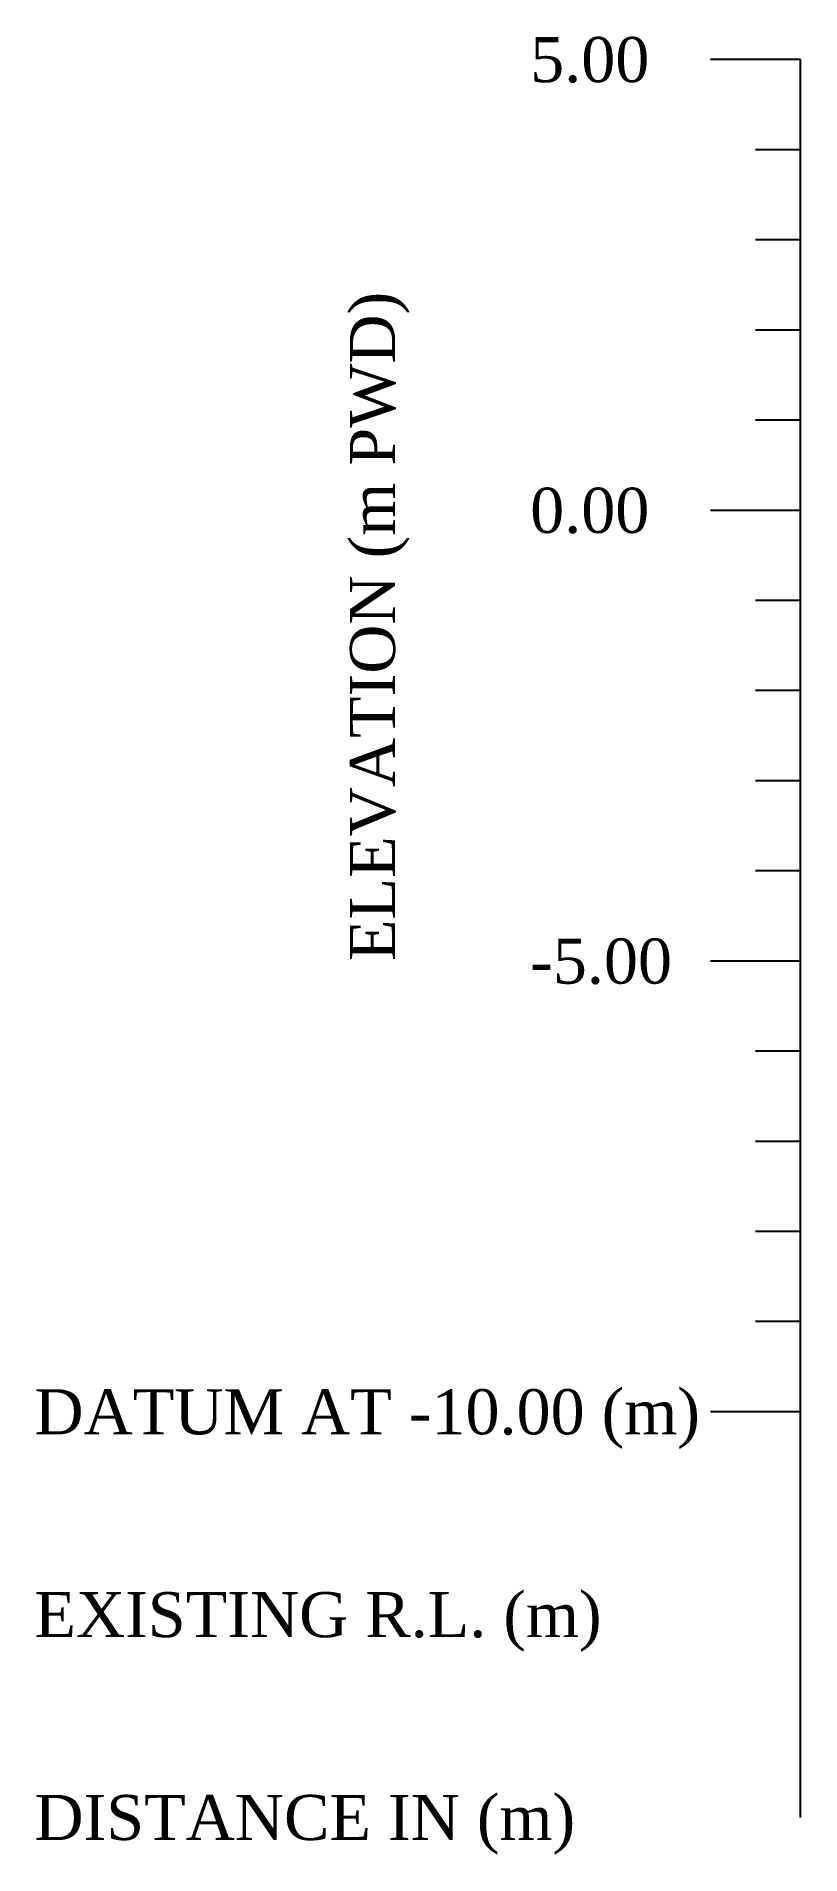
# Model space of a CAD drawing. Header units: metres. Extents: x -148477 to 168932, y -55673 to -2736.
# Drawn here: x 13466.34 to 13474.81, y -12672.75 to -12652.58 of the extents above; entities that cross this region are included whole.
import ezdxf

# ---------------------------------------------------------------- set-up
doc = ezdxf.new("R2010")
doc.units = ezdxf.units.M
doc.styles.add('liza', font='times.ttf', dxfattribs={"height": 2})

msp = doc.modelspace()

# ---------------------------------------------------------------- texts
at = {"color": 6, "linetype": 'Continuous', "lineweight": -3, "ltscale": 0.5, "char_height": 0.5, "attachment_point": 1, "style": 'liza'}
for s, insert, width in [('5.00', (13471.8139, -12652.589), 2), ('0.00', (13471.8139, -12657.589), 2), ('-5.00', (13471.8139, -12662.589), 2), ('DATUM AT -10.00 (m)', (13466.3139, -12667.589), 7.5), ('EXISTING R.L. (m)', (13466.3139, -12669.839), 7.5), ('DISTANCE IN (m)', (13466.3139, -12672.089), 7.5)]:
    msp.add_mtext(s, dxfattribs=dict(at, insert=insert, width=width))
at = {"color": 6, "linetype": 'Continuous', "lineweight": -3, "ltscale": 0.5, "insert": (13469.8139, -12662.839), "char_height": 0.5, "width": 10, "attachment_point": 1, "rotation": 90, "style": 'liza'}
msp.add_mtext('ELEVATION (m PWD)', dxfattribs=at)

# ---------------------------------------------------------------- linework, layer by layer
at = {"color": 6, "linetype": 'Continuous', "lineweight": -3, "ltscale": 0.5}
for p, q in [((13474.8139, -12652.839), (13473.8139, -12652.839)), ((13474.8139, -12672.339), (13474.8139, -12652.839)), ((13474.8139, -12653.839), (13474.3139, -12653.839)), ((13474.8139, -12654.839), (13474.3139, -12654.839)), ((13474.8139, -12655.839), (13474.3139, -12655.839)), ((13474.8139, -12656.839), (13474.3139, -12656.839)), ((13474.8139, -12657.839), (13473.8139, -12657.839)), ((13474.8139, -12658.839), (13474.3139, -12658.839)), ((13474.8139, -12659.839), (13474.3139, -12659.839)), ((13474.8139, -12660.839), (13474.3139, -12660.839)), ((13474.8139, -12661.839), (13474.3139, -12661.839)), ((13474.8139, -12662.839), (13473.8139, -12662.839)), ((13474.8139, -12663.839), (13474.3139, -12663.839)), ((13474.8139, -12664.839), (13474.3139, -12664.839)), ((13474.8139, -12665.839), (13474.3139, -12665.839)), ((13474.8139, -12666.839), (13474.3139, -12666.839)), ((13474.8139, -12667.839), (13473.8139, -12667.839))]:
    msp.add_line(p, q, dxfattribs=at)

msp.set_redraw_order([(e.dxf.handle, doc.entitydb.next_handle()) for e in msp.query("TEXT MTEXT ATTDEF DIMENSION ARC_DIMENSION")])  # texts and dimensions are drawn at this point

doc.saveas('drawing.dxf')
